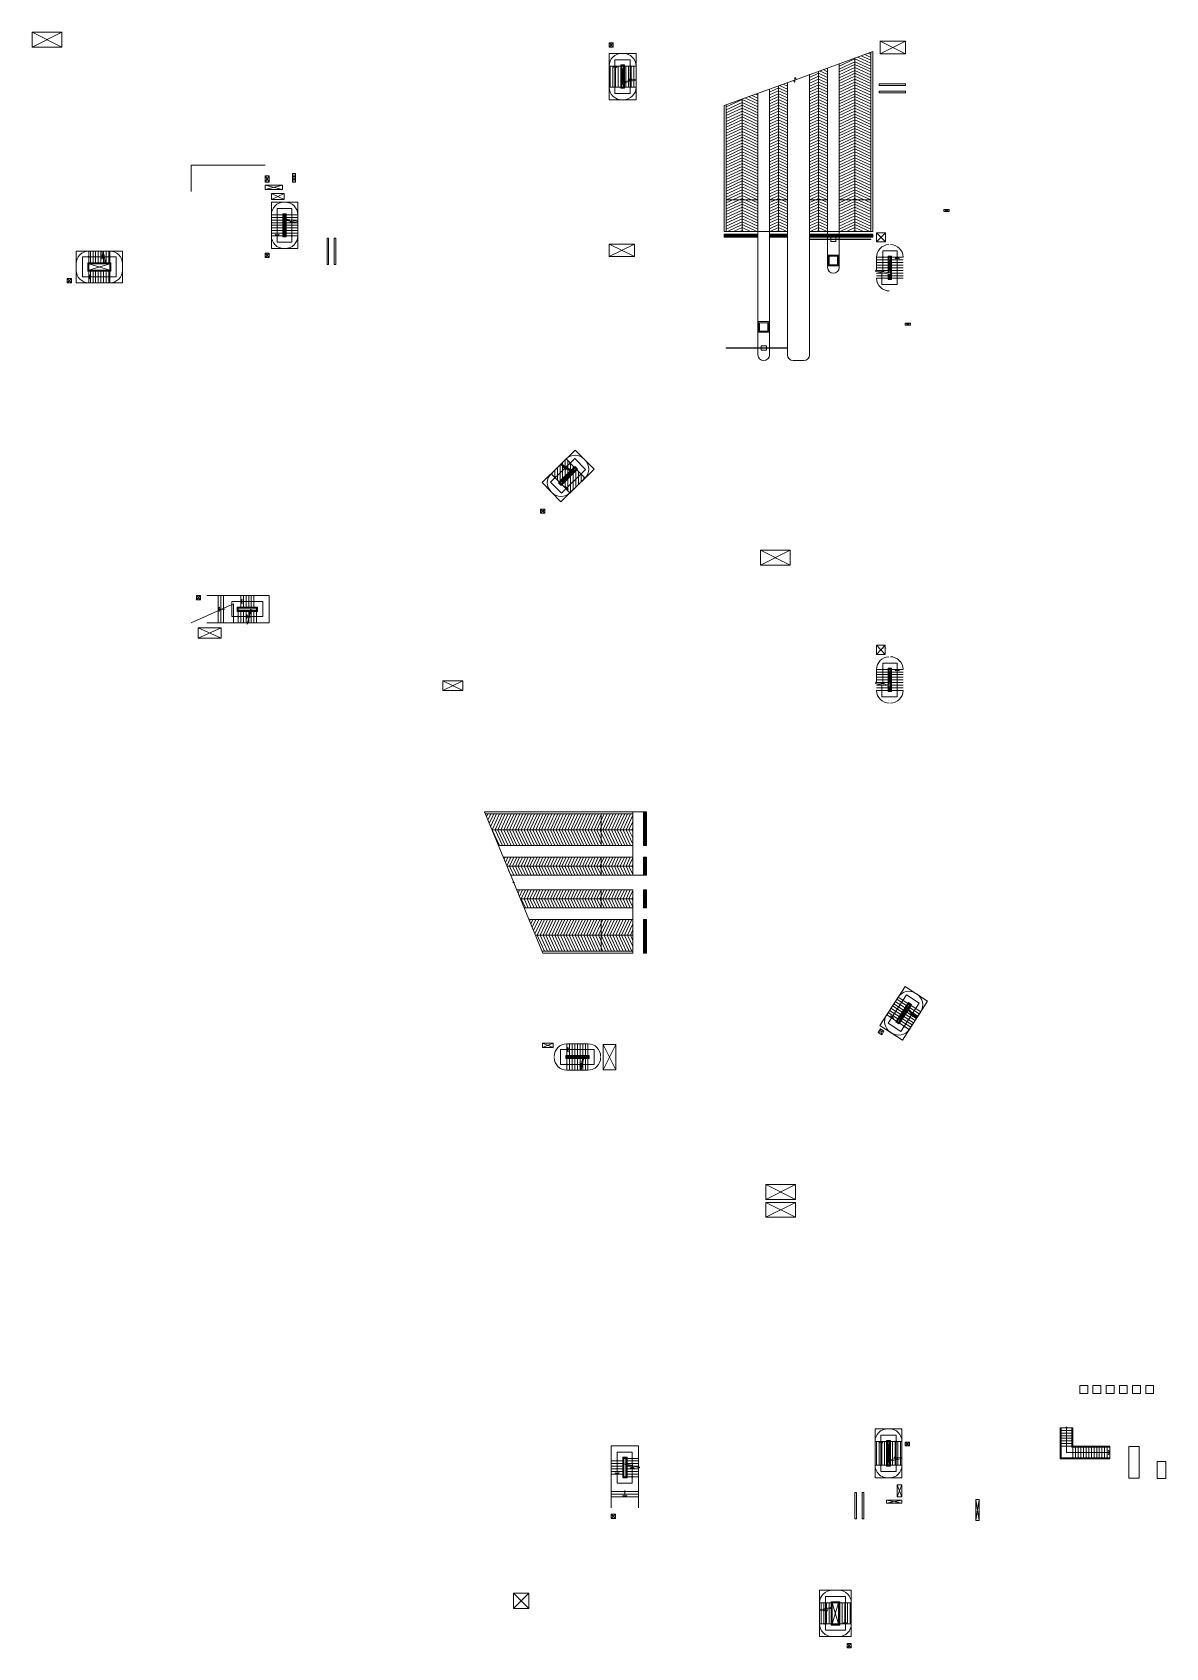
# Model space of a CAD drawing. Header units: millimetres. Extents: x 379264 to 1158416, y -283062 to 356890.
# Drawn here: x 690412 to 797800, y -283062 to -129915 of the extents above; entities that cross this region are included whole.
import ezdxf
from ezdxf.enums import TextEntityAlignment as Align

# ---------------------------------------------------------------- set-up
doc = ezdxf.new("R2010")
doc.units = ezdxf.units.MM
doc.layers.add('HATCH', color=57, linetype='Continuous', lineweight=9)
doc.layers.add('tam cap ram', color=8, linetype='Continuous', lineweight=5)
doc.styles.add('MB Ham 1$0$VNI-HelveC', font='VHELVCN_0.TTF')
pattern_1 = [(90, (705462.397, -142412.387), (-50, 3e-15), [])]
pattern_2 = [(90, (707662.4, -139512.39), (-250, 2e-14), [])]
pattern_3 = [(90, (707662.4, -139962.39), (-250, 2e-14), [])]

# ---------------------------------------------------------------- blocks, each defined once
blk = doc.blocks.new('MB Ham 1$0$Arrow 60')
at = {"linetype": 'ByBlock', "lineweight": -2}
h = blk.add_hatch(color=0, dxfattribs=at)
h.paths.add_polyline_path([(1.9, 0.9), (1.7, 1.4), (0, 0.6), (-1.7, 1.4), (-1.9, 0.9), (0, 0)], flags=17)
h.paths.add_polyline_path([(1.7, 1.4), (1.9, 0.9), (0, 0), (-1.9, 0.9), (-1.7, 1.4), (0, 0.6)])
blk.add_hatch(color=0, dxfattribs=at).paths.add_polyline_path([(1.7, 1.4), (1.9, 0.9), (0, 0), (-1.9, 0.9), (-1.7, 1.4), (0, 0.6)])
at = {"color": 0, "linetype": 'ByBlock', "lineweight": -2}
blk.add_lwpolyline([(1.7, 1.4), (1.9, 0.9), (0, 0), (-1.9, 0.9), (-1.7, 1.4), (0, 0.6)], close=True, dxfattribs=at)
blk = doc.blocks.new('MB Ham 1$0$Dot')
at = {"linetype": 'ByBlock', "lineweight": -2}
h = blk.add_hatch(color=0, dxfattribs=at)
edge = h.paths.add_edge_path()
edge.add_arc((0, 0), 0.5, 0, 360)
at = {"color": 0, "linetype": 'ByBlock', "lineweight": -2}
blk.add_line((0, -1), (0, 1), dxfattribs=at)
blk.add_circle((0, 0), 0.5, dxfattribs=at)

msp = doc.modelspace()

# ---------------------------------------------------------------- hatches: boundary and pattern name
at = {"layer": 'tam cap ram'}
h = msp.add_hatch(dxfattribs=at)
h.set_pattern_fill('_USER', color=256, scale=250, angle=90, pattern_type=0)
h.set_pattern_definition(pattern_3)
h.paths.add_polyline_path([(747612.4, -135112.39), (747612.4, -133112.39), (746512.4, -133112.39), (746512.4, -135112.39)])
h.paths.add_polyline_path([(746462.4, -135112.39), (746462.4, -133112.39), (746412.4, -133112.39), (746412.4, -135112.39)])
h.paths.add_polyline_path([(746262.4, -135112.39), (746262.4, -133112.39), (746212.4, -133112.39), (746212.4, -135112.39)])
h.paths.add_polyline_path([(746162.4, -135112.39), (746162.4, -133112.39), (745062.4, -133112.39), (745062.4, -135112.39)])
h = msp.add_hatch(dxfattribs=at)
h.set_pattern_fill('_USER', color=256, scale=250, angle=155, pattern_type=0)
h.set_pattern_definition([(25, (727564.9, -118070.57), (105.6546, -226.577), [])])
h.paths.add_polyline_path([(766861.94, -132905.56), (768362.4, -132362.49), (768362.4, -148795.72), (766861.94, -148795.72)])
h = msp.add_hatch(dxfattribs=at)
h.set_pattern_fill('_USER', color=256, scale=250, angle=155, pattern_type=0)
h.set_pattern_definition([(155, (809159.9, -118070.57), (-105.6546, -226.577), [])])
h.paths.add_polyline_path([(768362.4, -132362.49), (769862.4, -131819.57), (769862.4, -148795.72), (768362.4, -148795.72)])
h = msp.add_hatch(dxfattribs=at)
h.set_pattern_fill('_USER', color=256, scale=250, angle=155, pattern_type=0)
h.set_pattern_definition([(155, (801909.9, -118070.57), (-105.6546, -226.577), [])])
h.paths.add_polyline_path([(761962.4, -148795.72), (761962.4, -134678.34), (761112.4, -134986.55), (761112.4, -148795.72)])
h = msp.add_hatch(dxfattribs=at)
h.set_pattern_fill('_USER', color=256, scale=250, angle=155, pattern_type=0)
h.set_pattern_definition([(25, (724114.68, -118070.57), (105.6546, -226.577), [])])
h.paths.add_polyline_path([(764062.4, -133918.83), (764062.17, -148795.72), (764912.17, -148795.72), (764912.17, -133611.26)])
h = msp.add_hatch(dxfattribs=at)
h.set_pattern_fill('_USER', color=256, scale=250, angle=155, pattern_type=0)
h.set_pattern_definition([(155, (805709.66, -118070.57), (-105.6546, -226.577), [])])
h.paths.add_polyline_path([(765762.17, -148795.72), (765761.94, -133302.97), (764912.17, -133611.26), (764912.17, -148795.72)])
h = msp.add_hatch(dxfattribs=at)
h.set_pattern_fill('_USER', color=256, scale=250, angle=155, pattern_type=0)
h.set_pattern_definition([(25, (716864.9, -118070.57), (105.6546, -226.577), [])])
h.paths.add_polyline_path([(757662.4, -136235.25), (756162.4, -136777.6), (756162.4, -148795.72), (757662.4, -148795.72)])
h = msp.add_hatch(dxfattribs=at)
h.set_pattern_fill('_USER', color=256, scale=250, angle=155, pattern_type=0)
h.set_pattern_definition([(155, (798459.9, -118070.57), (-105.6546, -226.577), [])])
h.paths.add_polyline_path([(759162.4, -135692.34), (757662.4, -136235.25), (757662.4, -148795.72), (759162.4, -148795.72)])
h = msp.add_hatch(dxfattribs=at)
h.set_pattern_fill('_USER', color=256, scale=250, angle=155, pattern_type=0)
h.set_pattern_definition([(25, (720314.9, -118070.57), (105.6546, -226.577), [])])
h.paths.add_polyline_path([(760262.4, -135294.2), (760262.4, -148795.72), (761112.4, -148795.72), (761112.4, -134986.55)])
h = msp.add_hatch(dxfattribs=at)
h.set_pattern_fill('_USER', color=256, scale=250, pattern_type=0)
h.set_pattern_definition([(360, (715562.4, -148212.39), (7e-14, 250), [])])
h.paths.add_polyline_path([(715562.4, -147212.39), (715562.4, -149212.39), (714462.4, -149212.39), (714462.4, -147212.39)])
h.paths.add_polyline_path([(714412.4, -147212.39), (714412.4, -149212.39), (714362.4, -149212.39), (714362.4, -147212.39)])
h.paths.add_polyline_path([(714262.4, -147212.39), (714262.4, -149212.39), (714212.4, -149212.39), (714212.4, -147212.39)])
h.paths.add_polyline_path([(714162.4, -147212.39), (714162.4, -149212.39), (713062.4, -149212.39), (713062.4, -147212.39)])
h = msp.add_hatch(dxfattribs=at)
h.set_pattern_fill('LINE10', color=256, scale=50, angle=90, style=0, pattern_type=2)
h.set_pattern_definition([(90, (755962.397, -149245.72), (-50, 3e-15), [])])
h.paths.add_polyline_path([(756012.4, -149295.72), (759112.4, -149295.72), (759112.4, -149095.72), (756012.4, -149095.72)])
h = msp.add_hatch(dxfattribs=at)
h.set_pattern_fill('LINE10', color=256, scale=50, angle=90, style=0, pattern_type=2)
h.set_pattern_definition([(90, (760262.397, -149245.72), (-50, 3e-15), [])])
h.paths.add_polyline_path([(760312.4, -149295.72), (761912.4, -149295.72), (761912.4, -149095.72), (760312.4, -149095.72)])
h = msp.add_hatch(dxfattribs=at)
h.set_pattern_fill('LINE10', color=256, scale=50, angle=90, style=0, pattern_type=2)
h.set_pattern_definition(pattern_1)
h.paths.add_polyline_path([(770012.4, -149295.72), (764112.4, -149295.72), (764112.4, -149095.72), (770012.4, -149095.72)])
h = msp.add_hatch(dxfattribs=at)
h.set_pattern_fill('_USER', color=256, scale=250, angle=90, pattern_type=0)
h.set_pattern_definition(pattern_2)
h.paths.add_polyline_path([(697762.4, -150662.39), (695762.4, -150662.39), (695762.4, -151762.39), (697762.4, -151762.39)])
h.paths.add_polyline_path([(697762.4, -151812.39), (695762.4, -151812.39), (695762.4, -151862.39), (697762.4, -151862.39)])
h.paths.add_polyline_path([(697762.4, -152462.39), (695762.4, -152462.39), (695762.4, -152512.39), (697762.4, -152512.39)])
h.paths.add_polyline_path([(697762.4, -152562.39), (695762.4, -152562.39), (695762.4, -153662.39), (697762.4, -153662.39)])
h = msp.add_hatch(dxfattribs=at)
h.set_pattern_fill('_USER', color=256, scale=250, angle=90, pattern_type=0)
h.set_pattern_definition(pattern_3)
h.paths.add_polyline_path([(740994.58, -170361.13), (739568.22, -171763.08), (740339.29, -172547.59), (741765.66, -171145.63)])
h.paths.add_polyline_path([(741800.71, -171181.29), (740374.34, -172583.24), (740409.39, -172618.9), (741835.76, -171216.95)])
h.paths.add_polyline_path([(741940.9, -171323.93), (740514.54, -172725.88), (740549.58, -172761.54), (741975.95, -171359.59)])
h.paths.add_polyline_path([(742011, -171395.24), (740584.63, -172797.2), (741355.71, -173581.7), (742782.08, -172179.75)])
h = msp.add_hatch(dxfattribs=at)
h.set_pattern_fill('_USER', color=256, scale=250, angle=65, pattern_type=0)
h.set_pattern_definition([(65, (799761.43, -118270.57), (-226.57695, 105.65457), [])])
h.paths.add_polyline_path([(747307.83, -204012.39), (733325.39, -204012.39), (733947.26, -205512.39), (747307.83, -205512.39)])
h = msp.add_hatch(dxfattribs=at)
h.set_pattern_fill('LINE10', color=256, scale=50, angle=90, style=0, pattern_type=2)
h.set_pattern_definition(pattern_1)
h.paths.add_polyline_path([(748562.4, -203862.39), (748562.4, -206962.39), (748362.4, -206962.39), (748362.4, -203862.39)])
h = msp.add_hatch(dxfattribs=at)
h.set_pattern_fill('_USER', color=256, scale=250, angle=65, pattern_type=0)
h.set_pattern_definition([(295, (799761.43, -292754.2), (-226.57695, -105.65457), [])])
h.paths.add_polyline_path([(734569.14, -207012.39), (747307.83, -207012.39), (747307.83, -205512.39), (733947.26, -205512.39)])
h = msp.add_hatch(dxfattribs=at)
h.set_pattern_fill('_USER', color=256, scale=250, angle=65, pattern_type=0)
h.set_pattern_definition([(65, (799761.43, -121720.57), (-226.57695, 105.65457), [])])
h.paths.add_polyline_path([(747307.83, -208112.39), (735025.18, -208112.39), (735377.57, -208962.39), (747307.83, -208962.39)])
h = msp.add_hatch(dxfattribs=at)
h.set_pattern_fill('LINE10', color=256, scale=50, angle=90, style=0, pattern_type=2)
h.set_pattern_definition(pattern_1)
h.paths.add_polyline_path([(748562.4, -208162.39), (748562.4, -209762.39), (748362.4, -209762.39), (748362.4, -208162.39)])
h = msp.add_hatch(dxfattribs=at)
h.set_pattern_fill('_USER', color=256, scale=250, angle=65, pattern_type=0)
h.set_pattern_definition([(295, (799761.43, -296204.2), (-226.57695, -105.65457), [])])
h.paths.add_polyline_path([(735729.97, -209812.39), (747307.83, -209812.39), (747307.83, -208962.39), (735377.57, -208962.39)])
h = msp.add_hatch(dxfattribs=at)
h.set_pattern_fill('_USER', color=256, scale=250, angle=65, pattern_type=0)
h.set_pattern_definition([(65, (799761.43, -124820.57), (-226.57695, 105.65457), [])])
h.paths.add_polyline_path([(736310.38, -211212.39), (736662.78, -212062.39), (747307.83, -212062.39), (747307.83, -211212.39)])
h = msp.add_hatch(dxfattribs=at)
h.set_pattern_fill('LINE10', color=256, scale=50, angle=90, style=0, pattern_type=2)
h.set_pattern_definition(pattern_1)
h.paths.add_polyline_path([(748562.4, -211262.39), (748562.4, -212862.39), (748362.4, -212862.39), (748362.4, -211262.39)])
h = msp.add_hatch(dxfattribs=at)
h.set_pattern_fill('_USER', color=256, scale=250, angle=65, pattern_type=0)
h.set_pattern_definition([(295, (799761.43, -299304.2), (-226.57695, -105.65457), [])])
h.paths.add_polyline_path([(736662.78, -212062.39), (737015.17, -212912.39), (747307.83, -212912.39), (747307.83, -212062.39)])
h = msp.add_hatch(dxfattribs=at)
h.set_pattern_fill('_USER', color=256, scale=250, angle=65, pattern_type=0)
h.set_pattern_definition([(65, (799761.43, -120870.57), (-226.57695, 105.65457), [])])
h.paths.add_polyline_path([(737471.21, -214012.39), (738093.09, -215512.39), (747307.83, -215512.39), (747307.83, -214012.39)])
h = msp.add_hatch(dxfattribs=at)
h.set_pattern_fill('LINE10', color=256, scale=50, angle=90, style=0, pattern_type=2)
h.set_pattern_definition(pattern_1)
h.paths.add_polyline_path([(748562.4, -214062.39), (748562.4, -217162.39), (748362.4, -217162.39), (748362.4, -214062.39)])
h = msp.add_hatch(dxfattribs=at)
h.set_pattern_fill('_USER', color=256, scale=250, angle=65, pattern_type=0)
h.set_pattern_definition([(295, (799761.43, -310154.2), (-226.57695, -105.65457), [])])
h.paths.add_polyline_path([(738093.09, -215512.39), (738714.96, -217012.39), (747307.83, -217012.39), (747307.83, -215512.39)])
h = msp.add_hatch(dxfattribs=at)
h.set_pattern_fill('_USER', color=256, scale=250, angle=-32.9749564, pattern_type=0)
h.set_pattern_definition([(327.025, (774048.52, -223607.02), (136.068, 209.727), [])])
h.paths.add_polyline_path([(774592.8, -222768.12), (773504.25, -224445.93), (772581.45, -223847.23), (773670, -222169.42)])
h.paths.add_polyline_path([(773628.05, -222142.2), (772539.51, -223820.02), (772497.56, -223792.81), (773586.1, -222114.99)])
h.paths.add_polyline_path([(773460.27, -222033.35), (772371.72, -223711.16), (772329.78, -223683.95), (773418.32, -222006.13)])
h.paths.add_polyline_path([(773376.38, -221978.92), (772287.83, -223656.74), (771365.03, -223058.04), (772453.58, -221380.22)])
h = msp.add_hatch(dxfattribs=at)
h.set_pattern_fill('_USER', color=256, scale=250, angle=90, pattern_type=0)
h.set_pattern_definition(pattern_3)
h.paths.add_polyline_path([(772812.64, -265762.39), (772812.64, -263512.39), (771712.64, -263512.39), (771712.64, -265762.39)])
h.paths.add_polyline_path([(771662.64, -265762.39), (771662.64, -263512.39), (771612.64, -263512.39), (771612.64, -265762.39)])
h.paths.add_polyline_path([(771462.64, -265762.39), (771462.64, -263512.39), (771412.64, -263512.39), (771412.64, -265762.39)])
h.paths.add_polyline_path([(771362.64, -265762.39), (771362.64, -263512.39), (770262.64, -263512.39), (770262.64, -265762.39)])
h = msp.add_hatch(dxfattribs=at)
h.set_pattern_fill('_USER', color=256, scale=250, angle=90, pattern_type=0)
h.set_pattern_definition(pattern_2)
h.paths.add_polyline_path([(765012.4, -278812.39), (765012.4, -280812.39), (766112.4, -280812.39), (766112.4, -278812.39)])
h.paths.add_polyline_path([(766162.4, -278812.39), (766162.4, -280812.39), (766212.4, -280812.39), (766212.4, -278812.39)])
h.paths.add_polyline_path([(766812.4, -278812.39), (766812.4, -280812.39), (766862.4, -280812.39), (766862.4, -278812.39)])
h.paths.add_polyline_path([(766912.4, -278812.39), (766912.4, -280812.39), (768012.4, -280812.39), (768012.4, -278812.39)])

# ---------------------------------------------------------------- linework, layer by layer
at = {"layer": 'HATCH'}
for p in [(705462.4, -185912.39), (709462.4, -185912.39)]:
    msp.add_line(p, (709462.4, -184098.57), dxfattribs=at)
at = {"layer": 'tam cap ram'}
for p, q in [((690412.4, -131314.75), (693212.4, -129914.75)), ((693212.4, -131314.75), (690412.4, -129914.75)), ((745062.4, -131312.39), (745462.4, -130912.39)), ((745462.4, -131312.39), (745062.4, -130912.39)), ((773162.39, -131962.39), (770762.39, -130762.39)), ((773162.39, -130762.39), (770762.39, -131962.39)), ((745062.4, -136312.39), (745062.4, -131912.39)), ((747612.4, -131912.39), (745062.4, -131912.39)), ((745062.4, -133112.39), (746162.4, -133112.39)), ((745612.4, -135712.39), (745612.4, -132512.39)), ((745612.4, -132512.39), (747062.4, -132512.39)), ((746162.4, -135212.39), (746162.4, -133012.39)), ((746162.4, -133012.39), (746512.4, -133012.39)), ((746212.4, -135162.39), (746212.4, -133062.39)), ((746212.4, -133062.39), (746462.4, -133062.39)), ((746212.4, -133112.39), (746462.4, -133112.39)), ((746262.4, -131912.39), (746412.4, -131912.39)), ((746262.4, -135112.39), (746262.4, -133112.39)), ((746412.4, -135112.39), (746412.4, -133112.39)), ((746462.4, -135162.39), (746462.4, -133062.39)), ((746512.4, -135212.39), (746512.4, -133012.39)), ((746512.4, -133112.39), (747612.4, -133112.39)), ((747062.4, -135712.39), (747062.4, -132512.39)), ((747612.4, -136312.39), (747612.4, -131912.39)), ((762804.99, -134373.94), (770062.99, -131746.97)), ((766861.94, -152212.39), (766861.94, -132905.56)), ((766861.94, -148795.72), (766861.94, -132905.56)), ((768362.4, -148795.72), (768362.4, -132362.49)), ((769862.4, -148795.72), (769862.4, -131819.02)), ((770062.4, -148795.72), (770062.4, -131747.19)), ((746412.4, -134612.39), (747612.4, -134362.39)), ((746412.4, -134714.53), (747612.4, -134464.53)), ((755962.4, -136850.54), (762522.9, -134476.04)), ((761962.4, -148795.72), (761962.4, -134678.34)), ((762522.9, -134476.04), (762663.55, -134644.27)), ((762663.55, -134644.27), (762664.34, -134205.7)), ((762664.34, -134205.7), (762804.99, -134373.94)), ((764062.4, -133918.83), (764062.4, -160492.46)), ((764062.4, -148795.72), (764062.4, -133918.83)), ((764912.17, -148795.72), (764912.17, -133611.26)), ((765761.94, -152212.39), (765761.94, -133302.97)), ((765761.94, -148795.72), (765761.94, -133303.69)), ((745062.4, -135112.39), (746162.4, -135112.39)), ((745612.4, -135712.39), (747062.4, -135712.39)), ((746162.4, -135212.39), (746512.4, -135212.39)), ((746212.4, -135112.39), (746462.4, -135112.39)), ((746262.4, -135112.39), (746212.4, -135112.39)), ((746212.4, -135162.39), (746462.4, -135162.39)), ((746462.4, -135112.39), (746412.4, -135112.39)), ((746512.4, -135112.39), (747612.4, -135112.39)), ((757662.4, -148795.72), (757662.4, -136235.25)), ((759162.4, -160492.46), (759162.4, -135692.34)), ((759162.4, -148795.72), (759162.4, -135692.34)), ((760262.4, -160492.46), (760262.4, -135294.2)), ((760262.4, -148795.72), (760262.4, -135294.2)), ((761112.4, -148795.72), (761112.4, -134986.55)), ((745062.4, -136312.39), (747612.4, -136312.39)), ((755962.4, -148795.72), (755962.4, -136849.99)), ((756162.4, -148795.72), (756162.4, -136777.6)), ((705462.4, -142512.39), (705462.4, -145012.39)), ((705462.4, -142512.39), (712462.4, -142512.39)), ((712462.4, -144108.91), (712862.4, -143508.91)), ((712862.4, -144108.91), (712462.4, -143508.91)), ((715062.4, -144108.91), (715362.4, -143308.91)), ((715362.4, -144108.91), (715062.4, -143308.91)), ((712462.4, -144808.91), (714112.4, -144408.91)), ((714112.4, -144808.91), (712462.4, -144408.91)), ((713062.4, -145762.39), (714262.4, -145212.39)), ((714262.4, -145762.39), (713062.4, -145212.39)), ((713062.4, -146012.39), (713062.4, -150412.39)), ((713062.4, -146012.39), (715562.4, -146012.39)), ((713612.4, -146612.39), (713612.4, -149812.39)), ((713612.4, -146612.39), (715012.4, -146612.39)), ((715012.4, -146612.39), (715012.4, -149812.39)), ((715562.4, -146012.39), (715562.4, -150412.39)), ((761962.4, -145662.39), (761962.4, -160492.46)), ((776788.46, -146712.39), (777288.46, -146912.39)), ((777288.46, -146712.39), (776788.46, -146912.39)), ((713062.4, -147212.39), (714162.4, -147212.39)), ((714162.4, -147112.39), (714462.4, -147112.39)), ((714162.4, -147112.39), (714162.4, -149312.39)), ((714212.4, -147162.39), (714412.4, -147162.39)), ((714212.4, -147162.39), (714212.4, -149262.39)), ((714212.4, -147212.39), (714412.4, -147212.39)), ((714262.4, -147212.39), (714212.4, -147212.39)), ((714262.4, -147212.39), (714262.4, -149212.39)), ((714362.4, -147212.39), (714362.4, -149212.39)), ((714412.4, -147212.39), (714362.4, -147212.39)), ((714362.4, -147610.24), (715562.4, -147860.24)), ((714362.4, -147712.39), (715562.4, -147962.39)), ((714412.4, -147162.39), (714412.4, -149262.39)), ((714462.4, -147112.39), (714462.4, -149312.39)), ((714462.4, -147212.39), (715562.4, -147212.39)), ((713062.4, -149212.39), (714162.4, -149212.39)), ((713612.4, -149812.39), (715012.4, -149812.39)), ((714162.4, -149312.39), (714462.4, -149312.39)), ((714212.4, -149212.39), (714412.4, -149212.39)), ((714212.4, -149262.39), (714412.4, -149262.39)), ((714462.4, -149212.39), (715562.4, -149212.39)), ((745063.61, -151162.97), (747463.61, -150012.97)), ((747463.61, -151162.97), (745063.61, -150012.97)), ((761962.4, -148795.72), (755962.4, -148795.72)), ((761962.4, -148795.72), (755962.4, -148795.72)), ((761087.4, -149045.72), (761037.4, -149045.72)), ((764062.4, -148795.72), (770062.4, -148795.72)), ((764062.4, -148795.72), (770062.4, -148795.72)), ((764062.4, -149565.72), (769861.94, -149565.72)), ((770412.4, -148937.39), (771262.4, -149787.39)), ((771262.4, -148937.39), (770412.4, -149787.39)), ((698962.4, -150662.39), (694562.4, -150662.39)), ((694562.4, -150662.39), (694562.4, -153662.39)), ((695162.4, -153112.39), (695162.4, -151212.39)), ((698362.4, -151212.39), (695162.4, -151212.39)), ((695762.4, -151762.39), (695762.4, -150662.39)), ((697262.4, -151862.39), (697012.4, -150662.39)), ((697364.54, -151862.39), (697114.54, -150662.39)), ((697762.4, -151762.39), (697762.4, -150662.39)), ((698362.4, -153112.39), (698362.4, -151212.39)), ((698962.4, -153662.39), (698962.4, -150662.39)), ((712462.4, -151262.39), (712862.4, -150862.39)), ((712862.4, -151262.39), (712462.4, -150862.39)), ((715562.4, -150412.39), (713062.4, -150412.39)), ((714262.4, -150412.39), (714362.4, -150412.39)), ((771512.4, -151487.39), (770412.4, -151487.39)), ((772362.4, -150637.39), (770987.4, -150637.39)), ((770987.4, -152601.97), (770987.4, -150637.39)), ((771812.4, -151137.39), (771512.4, -151137.39)), ((771512.4, -152716.55), (771512.4, -151137.39)), ((771762.4, -151237.39), (771512.4, -151237.39)), ((771762.4, -151187.39), (771562.4, -151187.39)), ((771562.4, -152726.97), (771562.4, -151187.39)), ((771612.4, -151487.39), (771562.4, -151487.39)), ((771612.4, -152737.39), (771612.4, -151237.39)), ((771712.4, -153237.39), (771712.4, -151237.39)), ((771762.4, -151487.39), (771712.4, -151487.39)), ((771762.4, -153287.39), (771762.4, -151187.39)), ((771812.4, -153337.39), (771812.4, -151137.39)), ((772912.4, -151237.39), (771812.4, -151237.39)), ((772912.4, -151487.39), (771812.4, -151487.39)), ((772362.4, -153837.39), (772362.4, -150637.39)), ((694562.4, -152462.39), (694562.4, -151862.39)), ((698362.4, -153112.39), (695162.4, -153112.39)), ((695662.4, -152562.39), (695662.4, -151762.39)), ((697862.4, -151762.39), (695662.4, -151762.39)), ((697862.4, -152562.39), (695662.4, -152562.39)), ((695712.4, -152512.39), (695712.4, -151812.39)), ((697812.4, -151812.39), (695712.4, -151812.39)), ((697812.4, -152512.39), (695712.4, -152512.39)), ((695762.4, -152512.39), (695762.4, -151812.39)), ((697762.4, -151862.39), (695762.4, -151862.39)), ((697762.4, -152462.39), (695762.4, -152462.39)), ((695762.4, -153662.39), (695762.4, -152562.39)), ((697762.4, -152512.39), (697762.4, -151812.39)), ((697762.4, -151812.39), (697762.4, -151862.39)), ((697762.4, -152462.39), (697762.4, -152512.39)), ((697762.4, -153662.39), (697762.4, -152562.39)), ((697812.4, -152512.39), (697812.4, -151812.39)), ((697862.4, -152562.39), (697862.4, -151762.39)), ((771712.4, -152758.22), (770262.4, -152456.14)), ((771712.4, -152870.78), (770262.4, -152568.7)), ((771512.4, -151737.39), (770412.4, -151737.39)), ((771512.4, -151987.39), (770412.4, -151987.39)), ((771512.4, -152237.39), (770412.4, -152237.39)), ((771512.4, -152487.39), (770412.4, -152487.39)), ((771072.09, -152737.39), (770412.4, -152737.39)), ((771512.4, -152987.39), (770412.4, -152987.39)), ((770912.4, -153837.39), (770912.4, -152704.12)), ((771512.4, -153337.39), (771512.4, -152829.12)), ((771612.4, -151737.39), (771562.4, -151737.39)), ((771612.4, -151987.39), (771562.4, -151987.39)), ((771612.4, -152237.39), (771562.4, -152237.39)), ((771612.4, -152487.39), (771562.4, -152487.39)), ((771562.4, -153287.39), (771562.4, -152839.53)), ((771612.4, -152987.39), (771562.4, -152987.39)), ((771612.4, -153237.39), (771612.4, -152849.95)), ((771762.4, -151737.39), (771712.4, -151737.39)), ((771762.4, -151987.39), (771712.4, -151987.39)), ((771762.4, -152237.39), (771712.4, -152237.39)), ((771762.4, -152487.39), (771712.4, -152487.39)), ((771762.4, -152737.39), (771712.4, -152737.39)), ((771762.4, -152987.39), (771712.4, -152987.39)), ((772912.4, -151737.39), (771812.4, -151737.39)), ((772912.4, -151987.39), (771812.4, -151987.39)), ((772912.4, -152237.39), (771812.4, -152237.39)), ((772912.4, -152487.39), (771812.4, -152487.39)), ((772912.4, -152737.39), (771812.4, -152737.39)), ((772912.4, -152987.39), (771812.4, -152987.39)), ((693712.39, -153662.39), (694112.39, -153262.39)), ((694112.39, -153662.39), (693712.39, -153262.39)), ((698962.4, -153662.39), (694562.4, -153662.39)), ((771512.4, -153237.39), (770412.4, -153237.39)), ((772362.4, -153837.39), (770912.4, -153837.39)), ((771812.4, -153337.39), (771512.4, -153337.39)), ((771762.4, -153237.39), (771562.4, -153237.39)), ((771562.4, -153237.39), (771612.4, -153237.39)), ((771762.4, -153287.39), (771562.4, -153287.39)), ((771712.4, -153237.39), (771762.4, -153237.39)), ((772912.4, -153237.39), (771812.4, -153237.39)), ((773116.66, -157487.39), (773616.66, -157687.39)), ((773616.66, -157487.39), (773116.66, -157687.39)), ((761961.94, -159822.46), (756162.4, -159822.46)), ((762512.4, -161042.46), (763512.4, -161042.46)), ((741850.4, -169519.96), (738712.4, -172604.26)), ((743637.9, -171338.57), (741850.4, -169519.96)), ((741808.03, -170332.79), (739525.84, -172575.92)), ((741836.98, -171075.53), (740267.97, -172617.68)), ((741836.37, -171146.24), (740338.68, -172618.29)), ((741835.76, -171216.95), (740409.39, -172618.9)), ((741479.16, -171567.44), (740459.69, -170886.86)), ((743637.9, -171338.57), (740499.89, -174422.87)), ((742082.32, -171325.15), (740513.31, -172867.3)), ((742011.61, -171324.54), (740513.92, -172796.59)), ((741940.9, -171323.93), (740514.54, -172725.88)), ((741552.01, -171495.83), (740532.54, -170815.26)), ((742824.45, -171366.91), (740542.26, -173610.04)), ((741765.66, -171145.63), (740994.58, -170361.13)), ((741975.95, -171359.59), (741800.71, -171181.29)), ((741800.71, -171181.29), (741835.76, -171216.95)), ((742824.45, -171366.91), (741808.03, -170332.79)), ((742011.61, -171324.54), (741836.37, -171146.24)), ((742082.32, -171325.15), (741836.98, -171075.53)), ((741940.9, -171323.93), (741975.95, -171359.59)), ((742782.08, -172179.75), (742011, -171395.24)), ((738712.4, -172604.26), (740499.89, -174422.87)), ((740542.26, -173610.04), (739525.84, -172575.92)), ((740339.29, -172547.59), (739568.22, -171763.08)), ((740513.31, -172867.3), (740267.97, -172617.68)), ((740513.92, -172796.59), (740338.68, -172618.29)), ((740549.58, -172761.54), (740374.34, -172583.24)), ((741355.71, -173581.7), (740584.63, -172797.2)), ((739658.72, -173567.05), (739553.57, -173460.08)), ((738562.39, -175112.39), (738962.39, -175512.39)), ((738962.39, -175112.39), (738562.39, -175512.39)), ((759413.94, -180417.43), (762213.94, -179017.43)), ((762213.94, -180417.43), (759413.94, -179017.43)), ((705962.39, -183312.39), (706362.39, -183712.39)), ((706362.39, -183312.39), (705962.39, -183712.39)), ((710412.4, -183312.39), (710412.4, -184412.39)), ((710662.4, -183312.39), (710662.4, -184412.39)), ((710912.4, -183312.39), (710912.4, -184412.39)), ((711162.4, -183312.39), (711162.4, -184412.39)), ((711662.4, -184712.39), (711127.02, -184712.39)), ((706112.4, -187362.39), (708312.4, -186362.39)), ((708312.4, -187362.39), (706112.4, -186362.39)), ((770412.4, -188012.39), (771212.4, -188912.39)), ((771212.4, -188012.39), (770412.4, -188912.39)), ((772362.4, -189712.39), (770987.4, -189712.39)), ((770987.4, -191676.97), (770987.4, -189712.39)), ((772362.4, -192912.39), (772362.4, -189712.39)), ((729312.4, -192312.39), (731212.4, -191412.39)), ((731212.4, -192312.39), (729312.4, -191412.39)), ((771512.4, -190562.39), (770412.4, -190562.39)), ((771512.4, -190812.39), (770412.4, -190812.39)), ((771512.4, -191062.39), (770412.4, -191062.39)), ((771512.4, -191312.39), (770412.4, -191312.39)), ((771812.4, -190212.39), (771512.4, -190212.39)), ((771512.4, -191791.55), (771512.4, -190212.39)), ((771762.4, -190312.39), (771512.4, -190312.39)), ((771762.4, -190262.39), (771562.4, -190262.39)), ((771562.4, -191801.97), (771562.4, -190262.39)), ((771612.4, -190562.39), (771562.4, -190562.39)), ((771612.4, -190812.39), (771562.4, -190812.39)), ((771612.4, -191062.39), (771562.4, -191062.39)), ((771612.4, -191312.39), (771562.4, -191312.39)), ((771612.4, -191812.39), (771612.4, -190312.39)), ((771712.4, -192312.39), (771712.4, -190312.39)), ((771762.4, -190562.39), (771712.4, -190562.39)), ((771762.4, -190812.39), (771712.4, -190812.39)), ((771762.4, -191062.39), (771712.4, -191062.39)), ((771762.4, -191312.39), (771712.4, -191312.39)), ((771762.4, -192362.39), (771762.4, -190262.39)), ((771812.4, -192412.39), (771812.4, -190212.39)), ((772912.4, -190312.39), (771812.4, -190312.39)), ((772912.4, -190562.39), (771812.4, -190562.39)), ((772912.4, -190812.39), (771812.4, -190812.39)), ((772912.4, -191062.39), (771812.4, -191062.39)), ((772912.4, -191312.39), (771812.4, -191312.39)), ((771712.4, -191833.22), (770262.4, -191531.14)), ((771712.4, -191945.78), (770262.4, -191643.7)), ((771512.4, -191562.39), (770412.4, -191562.39)), ((771072.09, -191812.39), (770412.4, -191812.39)), ((771512.4, -192062.39), (770412.4, -192062.39)), ((771512.4, -192312.39), (770412.4, -192312.39)), ((770912.4, -192912.39), (770912.4, -191779.12)), ((772362.4, -192912.39), (770912.4, -192912.39)), ((771512.4, -192412.39), (771512.4, -191904.12)), ((771812.4, -192412.39), (771512.4, -192412.39)), ((771612.4, -191562.39), (771562.4, -191562.39)), ((771562.4, -192362.39), (771562.4, -191914.53)), ((771612.4, -192062.39), (771562.4, -192062.39)), ((771762.4, -192312.39), (771562.4, -192312.39)), ((771562.4, -192312.39), (771612.4, -192312.39)), ((771762.4, -192362.39), (771562.4, -192362.39)), ((771612.4, -192312.39), (771612.4, -191924.95)), ((771762.4, -191562.39), (771712.4, -191562.39)), ((771762.4, -191812.39), (771712.4, -191812.39)), ((771762.4, -192062.39), (771712.4, -192062.39)), ((771712.4, -192312.39), (771762.4, -192312.39)), ((772912.4, -191562.39), (771812.4, -191562.39)), ((772912.4, -191812.39), (771812.4, -191812.39)), ((772912.4, -192062.39), (771812.4, -192062.39)), ((772912.4, -192312.39), (771812.4, -192312.39)), ((748312.4, -203812.39), (733242.48, -203812.39)), ((747307.83, -204012.39), (733325.39, -204012.39)), ((733325.39, -204012.39), (747307.83, -204012.39)), ((747307.83, -209812.39), (747307.83, -203812.39)), ((747307.83, -205512.39), (733947.26, -205512.39)), ((747307.83, -207012.39), (734569.14, -207012.39)), ((747307.83, -208112.39), (735025.18, -208112.39)), ((747307.83, -208962.39), (735377.57, -208962.39)), ((748312.4, -209812.39), (735729.97, -209812.39)), ((747307.83, -211212.39), (736310.38, -211212.39)), ((747307.83, -217212.39), (747307.83, -211212.39)), ((747307.83, -212062.39), (736662.78, -212062.39)), ((747307.83, -212912.39), (737015.17, -212912.39)), ((747315.73, -214012.39), (737471.21, -214012.39)), ((747307.83, -215512.39), (738093.09, -215512.39)), ((747307.83, -217012.39), (738714.96, -217012.39)), ((747307.83, -217212.39), (738797.87, -217212.39)), ((773106.71, -220373.53), (770711.91, -224064.73)), ((773106.71, -220373.53), (775245.92, -221761.42)), ((773241.54, -221176.23), (771499.87, -223860.73)), ((773430.8, -221895.03), (772233.41, -223740.63)), ((773445.54, -221964.19), (772302.56, -223725.9)), ((773460.27, -222033.35), (772371.72, -223711.16)), ((772453.58, -221380.22), (773376.38, -221978.92)), ((774457.96, -221965.42), (772716.29, -224649.93)), ((775245.92, -221761.42), (772851.12, -225452.62)), ((773241.54, -221176.23), (774457.96, -221965.42)), ((773418.32, -222006.13), (773628.05, -222142.2)), ((773460.27, -222033.35), (773418.32, -222006.13)), ((773430.8, -221895.03), (773724.42, -222085.52)), ((773445.54, -221964.19), (773655.26, -222100.26)), ((771365.03, -223058.04), (772287.83, -223656.74)), ((773586.1, -222114.99), (772497.56, -223792.81)), ((773655.26, -222100.26), (772512.29, -223861.96)), ((773724.42, -222085.52), (772527.02, -223931.12)), ((773313.97, -222534.44), (774184.59, -223397.3)), ((773369.56, -222448.75), (774240.19, -223311.6)), ((773628.05, -222142.2), (773586.1, -222114.99)), ((773670, -222169.42), (774592.8, -222768.12)), ((770556.7, -224738.86), (771109.98, -224621)), ((772851.12, -225452.62), (770711.91, -224064.73)), ((770774.41, -224403.29), (770892.27, -224956.56)), ((771499.87, -223860.73), (772716.29, -224649.93)), ((771718.6, -224717.85), (771844.43, -224799.5)), ((772233.41, -223740.63), (772527.02, -223931.12)), ((772302.56, -223725.9), (772512.29, -223861.96)), ((772329.78, -223683.95), (772539.51, -223820.02)), ((772581.45, -223847.23), (773504.25, -224445.93)), ((738760.69, -225762.39), (739760.69, -226162.39)), ((739760.69, -225762.39), (738760.69, -226162.39)), ((743662.4, -226362.39), (740462.4, -226362.39)), ((740462.4, -226362.39), (740462.4, -227762.39)), ((741062.4, -225812.39), (741062.4, -226912.39)), ((741312.4, -225812.39), (741312.4, -226912.39)), ((741562.4, -225812.39), (741562.4, -226912.39)), ((741812.4, -225812.39), (741812.4, -226912.39)), ((742062.4, -225812.39), (742062.4, -226912.39)), ((742312.4, -225812.39), (742312.4, -226912.39)), ((742562.4, -225812.39), (742562.4, -226912.39)), ((742812.4, -225812.39), (742812.4, -226912.39)), ((743062.4, -225812.39), (743062.4, -226912.39)), ((743662.4, -226362.39), (743662.4, -227762.39)), ((744512.4, -228262.39), (745712.4, -225862.39)), ((745712.4, -228262.39), (744512.4, -225862.39)), ((743662.4, -227762.39), (740462.4, -227762.39)), ((743162.4, -226912.39), (740962.4, -226912.39)), ((740962.4, -226912.39), (740962.4, -227212.39)), ((743162.4, -227212.39), (740962.4, -227212.39)), ((743112.4, -226962.39), (741012.4, -226962.39)), ((741012.4, -226962.39), (741012.4, -227162.39)), ((743112.4, -227162.39), (741012.4, -227162.39)), ((741062.4, -226962.39), (741062.4, -227162.39)), ((743062.4, -227012.39), (741062.4, -227012.39)), ((743062.4, -227112.39), (741062.4, -227112.39)), ((741062.4, -227212.39), (741062.4, -228312.39)), ((741312.4, -226962.39), (741312.4, -227012.39)), ((741312.4, -227112.39), (741312.4, -227162.39)), ((741312.4, -227212.39), (741312.4, -228312.39)), ((741562.4, -226962.39), (741562.4, -227012.39)), ((741562.4, -227112.39), (741562.4, -227162.39)), ((741562.4, -227212.39), (741562.4, -228312.39)), ((741812.4, -226962.39), (741812.4, -227012.39)), ((741812.4, -227112.39), (741812.4, -227162.39)), ((741812.4, -227212.39), (741812.4, -228312.39)), ((742062.4, -226962.39), (742062.4, -227012.39)), ((742062.4, -227112.39), (742062.4, -227162.39)), ((742062.4, -227212.39), (742062.4, -228312.39)), ((742312.4, -226962.39), (742312.4, -227012.39)), ((742562.4, -227112.39), (742312.4, -228312.39)), ((742312.4, -227112.39), (742312.4, -227162.39)), ((742312.4, -227212.39), (742312.4, -228312.39)), ((742664.54, -227112.39), (742414.54, -228312.39)), ((742562.4, -226962.39), (742562.4, -227012.39)), ((742562.4, -227112.39), (742562.4, -227162.39)), ((742562.4, -227212.39), (742562.4, -228312.39)), ((742812.4, -226962.39), (742812.4, -227012.39)), ((742812.4, -227112.39), (742812.4, -227162.39)), ((742812.4, -227212.39), (742812.4, -228312.39)), ((743062.4, -226962.39), (743062.4, -227162.39)), ((743062.4, -227012.39), (743062.4, -226962.39)), ((743062.4, -227162.39), (743062.4, -227112.39)), ((743062.4, -227212.39), (743062.4, -228312.39)), ((743112.4, -226962.39), (743112.4, -227162.39)), ((743162.4, -226912.39), (743162.4, -227212.39)), ((759915.76, -240560.83), (762715.76, -239160.83)), ((762715.76, -240560.83), (759915.76, -239160.83)), ((759915.76, -242260.72), (762715.76, -240860.72)), ((762715.76, -242260.72), (759915.76, -240860.72)), ((790412.37, -258212, 0), (789662.53, -258212, 0)), ((789662.53, -258212, 0), (789662.53, -258961.7, 0)), ((790412.37, -258961.7, 0), (790412.37, -258212, 0)), ((791662.37, -258212, 0), (790912.53, -258212, 0)), ((790912.53, -258212, 0), (790912.53, -258961.7, 0)), ((791662.37, -258961.7, 0), (791662.37, -258212, 0)), ((792912.37, -258212, 0), (792162.53, -258212, 0)), ((792162.53, -258212, 0), (792162.53, -258961.7, 0)), ((792912.37, -258961.7, 0), (792912.37, -258212, 0)), ((794162.37, -258212, 0), (793412.53, -258212, 0)), ((793412.53, -258212, 0), (793412.53, -258961.7, 0)), ((794162.37, -258961.7, 0), (794162.37, -258212, 0)), ((795412.37, -258212, 0), (794662.53, -258212, 0)), ((794662.53, -258212, 0), (794662.53, -258961.7, 0)), ((795412.37, -258961.7, 0), (795412.37, -258212, 0)), ((796662.37, -258212, 0), (795912.53, -258212, 0)), ((795912.53, -258212, 0), (795912.53, -258961.7, 0)), ((796662.37, -258961.7, 0), (796662.37, -258212, 0)), ((789662.53, -258961.7, 0), (790412.37, -258961.7, 0)), ((790912.53, -258961.7, 0), (791662.37, -258961.7, 0)), ((792162.53, -258961.7, 0), (792912.37, -258961.7, 0)), ((793412.53, -258961.7, 0), (794162.37, -258961.7, 0)), ((794662.53, -258961.7, 0), (795412.37, -258961.7, 0)), ((795912.53, -258961.7, 0), (796662.37, -258961.7, 0)), ((770262.64, -266962.39), (770262.64, -262312.39)), ((772812.64, -262312.39), (770262.64, -262312.39)), ((770812.64, -266362.39), (770812.64, -262912.39)), ((770812.64, -262912.39), (772262.64, -262912.39)), ((771362.64, -265862.39), (771362.64, -263412.39)), ((771362.64, -263412.39), (771712.64, -263412.39)), ((771462.64, -262312.39), (771612.64, -262312.39)), ((771712.64, -265862.39), (771712.64, -263412.39)), ((772262.64, -266362.39), (772262.64, -262912.39)), ((772812.64, -266962.39), (772812.64, -262312.39)), ((787862.4, -262212.39), (787812.4, -262212.39)), ((787862.4, -262462.39), (787812.4, -262462.39)), ((787862.4, -262712.39), (787812.4, -262712.39)), ((787862.4, -262962.39), (787812.4, -262962.39)), ((787862.4, -263212.39), (787812.4, -263212.39)), ((788912.4, -262212.39), (787912.4, -262212.39)), ((788912.4, -262462.39), (787912.4, -262462.39)), ((788912.4, -262712.39), (787912.4, -262712.39)), ((788912.4, -262962.39), (787912.4, -262962.39)), ((788912.4, -263212.39), (787912.4, -263212.39)), ((789012.4, -262212.39), (788962.4, -262212.39)), ((789012.4, -262462.39), (788962.4, -262462.39)), ((789012.4, -262712.39), (788962.4, -262712.39)), ((789012.4, -262962.39), (788962.4, -262962.39)), ((789012.4, -263212.39), (788962.4, -263212.39)), ((770262.64, -263512.39), (771362.64, -263512.39)), ((771412.64, -265812.39), (771412.64, -263462.39)), ((771412.64, -263462.39), (771662.64, -263462.39)), ((771412.64, -263512.39), (771662.64, -263512.39)), ((771462.64, -265762.39), (771462.64, -263512.39)), ((771612.64, -265762.39), (771612.64, -263512.39)), ((771662.64, -265812.39), (771662.64, -263462.39)), ((771712.64, -263512.39), (772812.64, -263512.39)), ((773112.4, -263912.39), (773512.4, -263562.39)), ((773512.4, -263912.39), (773112.4, -263562.39)), ((787862.4, -263462.39), (787812.4, -263462.39)), ((787862.4, -263712.39), (787812.4, -263712.39)), ((787862.4, -263962.39), (787812.4, -263962.39)), ((788912.4, -263462.39), (787912.4, -263462.39)), ((788912.4, -263712.39), (787912.4, -263712.39)), ((788912.4, -263962.39), (787912.4, -263962.39)), ((789012.4, -263462.39), (788962.4, -263462.39)), ((789012.4, -263712.39), (788962.4, -263712.39)), ((789012.4, -263962.39), (788962.4, -263962.39)), ((789012.4, -263962.39), (792512.4, -263962.39)), ((789012.4, -264012.39), (789012.4, -263962.39)), ((789012.4, -264012.39), (792512.4, -264012.39)), ((789012.4, -265062.39), (789012.4, -264062.39)), ((789262.4, -264012.39), (789262.4, -263962.39)), ((789262.4, -265062.39), (789262.4, -264062.39)), ((789512.4, -264012.39), (789512.4, -263962.39)), ((789512.4, -265062.39), (789512.4, -264062.39)), ((789762.4, -264012.39), (789762.4, -263962.39)), ((789762.4, -265062.39), (789762.4, -264062.39)), ((790012.4, -264012.39), (790012.4, -263962.39)), ((790012.4, -265062.39), (790012.4, -264062.39)), ((790262.4, -264012.39), (790262.4, -263962.39)), ((790262.4, -265062.39), (790262.4, -264062.39)), ((790512.4, -264012.39), (790512.4, -263962.39)), ((790512.4, -265062.39), (790512.4, -264062.39)), ((790762.4, -264012.39), (790762.4, -263962.39)), ((790762.4, -265062.39), (790762.4, -264062.39)), ((791012.4, -264012.39), (791012.4, -263962.39)), ((791012.4, -265062.39), (791012.4, -264062.39)), ((791262.4, -264012.39), (791262.4, -263962.39)), ((791262.4, -265062.39), (791262.4, -264062.39)), ((791512.4, -264012.39), (791512.4, -263962.39)), ((791512.4, -265062.39), (791512.4, -264062.39)), ((791762.4, -264012.39), (791762.4, -263962.39)), ((791762.4, -265062.39), (791762.4, -264062.39)), ((792012.4, -264012.39), (792012.4, -263962.39)), ((792012.4, -265062.39), (792012.4, -264062.39)), ((792262.4, -264012.39), (792262.4, -263962.39)), ((792262.4, -265062.39), (792262.4, -264062.39)), ((792512.4, -264012.39), (792512.4, -263962.39)), ((792512.4, -265162.39), (792512.4, -264062.39)), ((745262.4, -265612.38), (746362.4, -265612.38)), ((745262.4, -265862.38), (746362.4, -265862.38)), ((745262.4, -266112.38), (746362.4, -266112.38)), ((745262.4, -266362.38), (746362.4, -266362.38)), ((746662.4, -265112.38), (746662.4, -265647.76)), ((770262.64, -265762.39), (771362.64, -265762.39)), ((770812.64, -266362.39), (772262.64, -266362.39)), ((771362.64, -265862.39), (771712.64, -265862.39)), ((771412.64, -265762.39), (771662.64, -265762.39)), ((771462.64, -265762.39), (771412.64, -265762.39)), ((771412.64, -265812.39), (771662.64, -265812.39)), ((771612.64, -265262.39), (772812.64, -265012.39)), ((771612.64, -265364.53), (772812.64, -265114.53)), ((771662.64, -265762.39), (771612.64, -265762.39)), ((771712.64, -265762.39), (772812.64, -265762.39)), ((789012.4, -265162.39), (789012.4, -265112.39)), ((789012.4, -265162.39), (792512.4, -265162.39)), ((789262.4, -265162.39), (789262.4, -265112.39)), ((789512.4, -265162.39), (789512.4, -265112.39)), ((789762.4, -265162.39), (789762.4, -265112.39)), ((790012.4, -265162.39), (790012.4, -265112.39)), ((790262.4, -265162.39), (790262.4, -265112.39)), ((790512.4, -265162.39), (790512.4, -265112.39)), ((790762.4, -265162.39), (790762.4, -265112.39)), ((791012.4, -265162.39), (791012.4, -265112.39)), ((791262.4, -265162.39), (791262.4, -265112.39)), ((791512.4, -265162.39), (791512.4, -265112.39)), ((791762.4, -265162.39), (791762.4, -265112.39)), ((792012.4, -265162.39), (792012.4, -265112.39)), ((792262.4, -265162.39), (792262.4, -265112.39)), ((770262.64, -266962.39), (772812.64, -266962.39)), ((772362.39, -268762.39), (772812.39, -267612.39)), ((772362.39, -267612.39), (772812.39, -268762.39)), ((771362.42, -269362.38), (772812.42, -269062.38)), ((771362.42, -269062.38), (772812.42, -269362.38)), ((780112.64, -271012.39), (779812.64, -269012.39)), ((780112.64, -269012.39), (779812.64, -271012.39)), ((745262.4, -270812.39), (745662.4, -270412.39)), ((745262.4, -270412.39), (745662.4, -270812.39)), ((737462.4, -279337.39), (736012.4, -277887.39)), ((737462.4, -277887.39), (736012.4, -279337.39)), ((768012.4, -277612.39), (765012.4, -277612.39)), ((765012.4, -277612.39), (765012.4, -282012.39)), ((767462.4, -278212.39), (765562.4, -278212.39)), ((765562.4, -278212.39), (765562.4, -281412.39)), ((766912.4, -278712.39), (766112.4, -278712.39)), ((766112.4, -278712.39), (766112.4, -280912.39)), ((766912.4, -278712.39), (766912.4, -280912.39)), ((767462.4, -278212.39), (767462.4, -281412.39)), ((768012.4, -277612.39), (768012.4, -282012.39)), ((766112.4, -278812.39), (765012.4, -278812.39)), ((766212.4, -279210.24), (765012.4, -279460.24)), ((766212.4, -279312.39), (765012.4, -279562.39)), ((766862.4, -278762.39), (766162.4, -278762.39)), ((766162.4, -278762.39), (766162.4, -280862.39)), ((766862.4, -278812.39), (766162.4, -278812.39)), ((766162.4, -278812.39), (766212.4, -278812.39)), ((766212.4, -278812.39), (766212.4, -280812.39)), ((766812.4, -278812.39), (766812.4, -280812.39)), ((766812.4, -278812.39), (766862.4, -278812.39)), ((766862.4, -278762.39), (766862.4, -280862.39)), ((768012.4, -278812.39), (766912.4, -278812.39)), ((766112.4, -280812.39), (765012.4, -280812.39)), ((767462.4, -281412.39), (765562.4, -281412.39)), ((766912.4, -280912.39), (766112.4, -280912.39)), ((766862.4, -280812.39), (766162.4, -280812.39)), ((766862.4, -280862.39), (766162.4, -280862.39)), ((768012.4, -280812.39), (766912.4, -280812.39)), ((765012.4, -282012.39), (768012.4, -282012.39)), ((766812.4, -282012.39), (766212.4, -282012.39)), ((768012.4, -283062.39), (767612.4, -282662.39)), ((768012.4, -282662.39), (767612.4, -283062.39))]:
    msp.add_line(p, q, dxfattribs=at)
for points in [[(690412.4, -131314.75), (693212.4, -131314.75), (693212.4, -129914.75), (690412.4, -129914.75)], [(745062.4, -131312.39), (745462.4, -131312.39), (745462.4, -130912.39), (745062.4, -130912.39)], [(773162.39, -131962.39), (773162.39, -130762.39), (770762.39, -130762.39), (770762.39, -131962.39)], [(746162.4, -135112.39), (746162.4, -133112.39), (745062.4, -133112.39), (745062.4, -135112.39)], [(746262.4, -135112.39), (746262.4, -133112.39), (746212.4, -133112.39), (746212.4, -135112.39)], [(746462.4, -135112.39), (746462.4, -133112.39), (746412.4, -133112.39), (746412.4, -135112.39)], [(747612.4, -135112.39), (747612.4, -133112.39), (746512.4, -133112.39), (746512.4, -135112.39)], [(770662.4, -134812.39), (770662.4, -134962.39), (773162.4, -134962.39), (773162.4, -134812.39)], [(770662.4, -135502.39), (770662.4, -135652.39), (773162.4, -135652.39), (773162.4, -135502.39)], [(712462.4, -144108.91), (712862.4, -144108.91), (712862.4, -143508.91), (712462.4, -143508.91)], [(715062.4, -144108.91), (715362.4, -144108.91), (715362.4, -143308.91), (715062.4, -143308.91)], [(712462.4, -144808.91), (714112.4, -144808.91), (714112.4, -144408.91), (712462.4, -144408.91)], [(713062.4, -145762.39), (714262.4, -145762.39), (714262.4, -145212.39), (713062.4, -145212.39)], [(776788.46, -146712.39), (777288.46, -146712.39), (777288.46, -146912.39), (776788.46, -146912.39)], [(714162.4, -147212.39), (714162.4, -149212.39), (713062.4, -149212.39), (713062.4, -147212.39)], [(714262.4, -147212.39), (714262.4, -149212.39), (714212.4, -149212.39), (714212.4, -147212.39)], [(714412.4, -147212.39), (714412.4, -149212.39), (714362.4, -149212.39), (714362.4, -147212.39)], [(715562.4, -147212.39), (715562.4, -149212.39), (714462.4, -149212.39), (714462.4, -147212.39)], [(718338.41, -151933.33), (718488.41, -151933.33), (718488.41, -149433.33), (718338.41, -149433.33)], [(719028.41, -151933.33), (719178.41, -151933.33), (719178.41, -149433.33), (719028.41, -149433.33)], [(745063.61, -151162.97), (747463.61, -151162.97), (747463.61, -150012.97), (745063.61, -150012.97)], [(755962.4, -149345.72), (759162.4, -149345.72), (759162.4, -149045.72), (755962.4, -149045.72)], [(756012.4, -149295.72), (759112.4, -149295.72), (759112.4, -149095.72), (756012.4, -149095.72)], [(760262.4, -149345.72), (761962.4, -149345.72), (761962.4, -149045.72), (760262.4, -149045.72)], [(760312.4, -149295.72), (761912.4, -149295.72), (761912.4, -149095.72), (760312.4, -149095.72)], [(770062.4, -149345.72), (764062.4, -149345.72), (764062.4, -149045.72), (770062.4, -149045.72)], [(770012.4, -149295.72), (764112.4, -149295.72), (764112.4, -149095.72), (770012.4, -149095.72)], [(766062.44, -149745.69), (766561.45, -149745.75), (766561.45, -149345.75), (766062.44, -149345.69)], [(770412.4, -148937.39), (771262.4, -148937.39), (771262.4, -149787.39), (770412.4, -149787.39)], [(697762.4, -150662.39), (695762.4, -150662.39), (695762.4, -151762.39), (697762.4, -151762.39)], [(712462.4, -151262.39), (712862.4, -151262.39), (712862.4, -150862.39), (712462.4, -150862.39)], [(766811.94, -152045.72), (765811.94, -152045.72), (765811.94, -151045.72), (766811.94, -151045.72)], [(766711.94, -151945.72), (765911.94, -151945.72), (765911.94, -151145.72), (766711.94, -151145.72)], [(697762.4, -151812.39), (695762.4, -151812.39), (695762.4, -151862.39), (697762.4, -151862.39)], [(697762.4, -152462.39), (695762.4, -152462.39), (695762.4, -152512.39), (697762.4, -152512.39)], [(697762.4, -152562.39), (695762.4, -152562.39), (695762.4, -153662.39), (697762.4, -153662.39)], [(693712.39, -153662.39), (694112.39, -153662.39), (694112.39, -153262.39), (693712.39, -153262.39)], [(760212.4, -158342.46), (759212.4, -158342.46), (759212.4, -157342.46), (760212.4, -157342.46)], [(760112.4, -158242.46), (759312.4, -158242.46), (759312.4, -157442.46), (760112.4, -157442.46)], [(773116.66, -157487.39), (773616.66, -157487.39), (773616.66, -157687.39), (773116.66, -157687.39)], [(759961.9, -159642.49), (759462.89, -159642.43), (759462.89, -160042.43), (759961.9, -160042.49)], [(740994.58, -170361.13), (739568.22, -171763.08), (740339.29, -172547.59), (741765.66, -171145.63)], [(741800.71, -171181.29), (740374.34, -172583.24), (740409.39, -172618.9), (741835.76, -171216.95)], [(741940.9, -171323.93), (740514.54, -172725.88), (740549.58, -172761.54), (741975.95, -171359.59)], [(742011, -171395.24), (740584.63, -172797.2), (741355.71, -173581.7), (742782.08, -172179.75)], [(738562.39, -175112.39), (738962.39, -175112.39), (738962.39, -175512.39), (738562.39, -175512.39)], [(759413.94, -180417.43), (762213.94, -180417.43), (762213.94, -179017.43), (759413.94, -179017.43)], [(705962.39, -183312.39), (706362.39, -183312.39), (706362.39, -183712.39), (705962.39, -183712.39)], [(706112.4, -187362.39), (708312.4, -187362.39), (708312.4, -186362.39), (706112.4, -186362.39)], [(770412.4, -188012.39), (771212.4, -188012.39), (771212.4, -188912.39), (770412.4, -188912.39)], [(729312.4, -192312.39), (731212.4, -192312.39), (731212.4, -191412.39), (729312.4, -191412.39)], [(748612.4, -203812.39), (748612.4, -207012.39), (748312.4, -207012.39), (748312.4, -203812.39)], [(748562.4, -203862.39), (748562.4, -206962.39), (748362.4, -206962.39), (748362.4, -203862.39)], [(748612.4, -208112.39), (748612.4, -209812.39), (748312.4, -209812.39), (748312.4, -208112.39)], [(748562.4, -208162.39), (748562.4, -209762.39), (748362.4, -209762.39), (748362.4, -208162.39)], [(748612.4, -211212.39), (748612.4, -212912.39), (748312.4, -212912.39), (748312.4, -211212.39)], [(748562.4, -211262.39), (748562.4, -212862.39), (748362.4, -212862.39), (748362.4, -211262.39)], [(748612.4, -214012.39), (748612.4, -217212.39), (748312.4, -217212.39), (748312.4, -214012.39)], [(748562.4, -214062.39), (748562.4, -217162.39), (748362.4, -217162.39), (748362.4, -214062.39)], [(773376.38, -221978.92), (772287.83, -223656.74), (771365.03, -223058.04), (772453.58, -221380.22)], [(773460.27, -222033.35), (772371.72, -223711.16), (772329.78, -223683.95), (773418.32, -222006.13)], [(773628.05, -222142.2), (772539.51, -223820.02), (772497.56, -223792.81), (773586.1, -222114.99)], [(774592.8, -222768.12), (773504.25, -224445.93), (772581.45, -223847.23), (773670, -222169.42)], [(770556.7, -224738.86), (770774.41, -224403.29), (771109.98, -224621), (770892.27, -224956.56)], [(738760.69, -225762.39), (739760.69, -225762.39), (739760.69, -226162.39), (738760.69, -226162.39)], [(743062.4, -226912.39), (741062.4, -226912.39), (741062.4, -225812.39), (743062.4, -225812.39)], [(744512.4, -228262.39), (745712.4, -228262.39), (745712.4, -225862.39), (744512.4, -225862.39)], [(743062.4, -227012.39), (741062.4, -227012.39), (741062.4, -226962.39), (743062.4, -226962.39)], [(743062.4, -227162.39), (741062.4, -227162.39), (741062.4, -227112.39), (743062.4, -227112.39)], [(743062.4, -228312.39), (741062.4, -228312.39), (741062.4, -227212.39), (743062.4, -227212.39)], [(759915.76, -240560.83), (762715.76, -240560.83), (762715.76, -239160.83), (759915.76, -239160.83)], [(759915.76, -242260.72), (762715.76, -242260.72), (762715.76, -240860.72), (759915.76, -240860.72)], [(792512.4, -265162.39), (787812.4, -265162.39), (787812.4, -262212.39), (789012.4, -262212.39), (789012.4, -263962.39), (792512.4, -263962.39)], [(771362.64, -265762.39), (771362.64, -263512.39), (770262.64, -263512.39), (770262.64, -265762.39)], [(771462.64, -265762.39), (771462.64, -263512.39), (771412.64, -263512.39), (771412.64, -265762.39)], [(771662.64, -265762.39), (771662.64, -263512.39), (771612.64, -263512.39), (771612.64, -265762.39)], [(772812.64, -265762.39), (772812.64, -263512.39), (771712.64, -263512.39), (771712.64, -265762.39)], [(773112.4, -263912.39), (773512.4, -263912.39), (773512.4, -263562.39), (773112.4, -263562.39)], [(794300.17, -266996.98), (795300.17, -266996.98), (795300.17, -263996.98), (794300.17, -263996.98)], [(797000.17, -265419.17), (797800.17, -265419.17), (797800.17, -267019.17), (797000.17, -267019.17)], [(772362.39, -268762.39), (772362.39, -267612.39), (772812.39, -267612.39), (772812.39, -268762.39)], [(768362.79, -270856.18), (768512.79, -270856.18), (768512.79, -268356.18), (768362.79, -268356.18)], [(769052.79, -270856.18), (769202.79, -270856.18), (769202.79, -268356.18), (769052.79, -268356.18)], [(771362.42, -269362.38), (771362.42, -269062.38), (772812.42, -269062.38), (772812.42, -269362.38)], [(780112.64, -271012.39), (780112.64, -269012.39), (779812.64, -269012.39), (779812.64, -271012.39)], [(745262.4, -270812.39), (745262.4, -270412.39), (745662.4, -270412.39), (745662.4, -270812.39)], [(737462.4, -279337.39), (737462.4, -277887.39), (736012.4, -277887.39), (736012.4, -279337.39)], [(765012.4, -278812.39), (765012.4, -280812.39), (766112.4, -280812.39), (766112.4, -278812.39)], [(766162.4, -278812.39), (766162.4, -280812.39), (766212.4, -280812.39), (766212.4, -278812.39)], [(766812.4, -278812.39), (766812.4, -280812.39), (766862.4, -280812.39), (766862.4, -278812.39)], [(766912.4, -278812.39), (766912.4, -280812.39), (768012.4, -280812.39), (768012.4, -278812.39)], [(768012.4, -283062.39), (768012.4, -282662.39), (767612.4, -282662.39), (767612.4, -283062.39)]]:
    msp.add_lwpolyline(points, close=True, dxfattribs=at)
for points in [[(746412.4, -133112.39), (746262.4, -135112.39)], [(746412.4, -135112.39), (746262.4, -133112.39)], [(756162.4, -145795.72), (759162.4, -145795.72)], [(760262.4, -145795.72), (761962.4, -145795.72)], [(764062.4, -145795.72), (765761.94, -145795.72)], [(766861.94, -145795.72), (769862.4, -145795.72)], [(714362.4, -149212.39), (714262.4, -147212.39)], [(714362.4, -147212.39), (714262.4, -149212.39)], [(769861.94, -149525.72), (764062.4, -149525.72), (764062.4, -149565.72)], [(766311.94, -149565.72), (766311.94, -149525.72)], [(769861.94, -149525.72), (769861.94, -149565.72)], [(770412.4, -152497.8), (770412.4, -151237.39), (771512.4, -151237.39), (771512.4, -152716.55)], [(771612.4, -151237.39), (771712.4, -152758.22)], [(771612.4, -152737.39), (771712.4, -151237.39)], [(695762.4, -151862.39), (697762.4, -152462.39)], [(697762.4, -151862.39), (695762.4, -152462.39)], [(771612.4, -152849.95), (771612.4, -153237.39), (771562.4, -153237.39), (771562.4, -152839.53)], [(771612.4, -152849.95), (771712.4, -153237.39)], [(771712.4, -152870.78), (771612.4, -153237.39)], [(756162.4, -159862.46), (756162.4, -159822.46)], [(756162.4, -159862.46), (761961.94, -159862.46), (761961.94, -159822.46)], [(759712.4, -159822.46), (759712.4, -159862.46)], [(740409.39, -172618.9), (741940.9, -171323.93)], [(741835.76, -171216.95), (740514.54, -172725.88)], [(706962.39, -185912.39), (712862.4, -185912.39), (712862.4, -183312.39), (706962.39, -183312.39)], [(708012.4, -185912.39), (708012.4, -183312.39)], [(708262.4, -185912.39), (708262.4, -183312.39)], [(708512.4, -185912.39), (708512.4, -183312.39)], [(709462.4, -183312.39), (711912.4, -183312.39)], [(710162.4, -184412.39), (710162.4, -183312.39), (711412.4, -183312.39), (711412.4, -184412.39)], [(708012.4, -184612.39), (708512.4, -184612.39)], [(711062.69, -185312.39), (712262.4, -185312.39), (712262.4, -183862.39), (709312.4, -183862.39), (709312.4, -185312.39), (710991.47, -185312.39)], [(711103.41, -184812.39), (711762.4, -184812.39), (711762.4, -184412.39), (709812.4, -184412.39), (709812.4, -184812.39)], [(709812.4, -184812.39), (711047.53, -184812.39)], [(711115.21, -184762.39), (711712.4, -184762.39), (711712.4, -184462.39), (709862.4, -184462.39), (709862.4, -184762.34)], [(709862.4, -184762.39), (711059.33, -184762.39)], [(711662.4, -184712.39), (711662.4, -184512.39), (709912.4, -184512.39), (709912.4, -184712.39), (711071.13, -184712.39)], [(709912.4, -184762.39), (709912.4, -184712.39)], [(709912.4, -184762.39), (709912.4, -184712.39)], [(709912.4, -185912.39), (709912.4, -184812.39)], [(709912.4, -185912.39), (709912.4, -184812.39)], [(711412.4, -184462.39), (711412.4, -184512.39), (710162.4, -184512.39), (710162.4, -184462.39)], [(710162.4, -184762.39), (710162.4, -184712.39)], [(710162.4, -185912.39), (710162.4, -184812.39)], [(710412.4, -184512.39), (710412.4, -184462.39)], [(710412.4, -184762.39), (710412.4, -184712.39)], [(710412.4, -185912.39), (710412.4, -184812.39)], [(710662.4, -184512.39), (710662.4, -184462.39)], [(710662.4, -184762.39), (710662.4, -184712.39)], [(710662.4, -185912.39), (710662.4, -184812.39)], [(710763.38, -186016.26), (710913.39, -185380.72), (710837, -185330.59), (711018.48, -185309.2), (710942.1, -185259.07), (711094.74, -184612.39)], [(710815.95, -186030.27), (710965.96, -185394.73), (710889.58, -185344.6), (711071.06, -185323.21), (710994.67, -185273.08), (711150.62, -184612.39)], [(710912.4, -184512.39), (710912.4, -184462.39)], [(710912.4, -184762.39), (710912.4, -184712.39)], [(710912.4, -185912.39), (710912.4, -184812.39)], [(711162.4, -184512.39), (711162.4, -184462.39)], [(711162.4, -184762.39), (711162.4, -184712.39)], [(711162.4, -185912.39), (711162.4, -184812.39)], [(711412.4, -184762.39), (711412.4, -184712.39)], [(711412.4, -185912.39), (711412.4, -184812.39)], [(711662.4, -184762.39), (711662.4, -184712.39)], [(711662.4, -185912.39), (711662.4, -184812.39)], [(770412.4, -191572.8), (770412.4, -190312.39), (771512.4, -190312.39), (771512.4, -191791.55)], [(771612.4, -190312.39), (771712.4, -191833.22)], [(771612.4, -191812.39), (771712.4, -190312.39)], [(771612.4, -191924.95), (771612.4, -192312.39), (771562.4, -192312.39), (771562.4, -191914.53)], [(771612.4, -191924.95), (771712.4, -192312.39)], [(771712.4, -191945.78), (771612.4, -192312.39)], [(738797.87, -217212.39), (736039.32, -210558.57), (736093.2, -210509.18), (735947.15, -210515.6), (736001.03, -210466.2), (733242.48, -203812.39)], [(744307.83, -207012.39), (744307.83, -204012.39)], [(744307.83, -209812.39), (744307.83, -208112.39)], [(744307.83, -211212.39), (744307.83, -212912.39)], [(744307.83, -214012.39), (744307.83, -217012.39)], [(772497.56, -223792.81), (773460.27, -222033.35)], [(773586.1, -222114.99), (772371.72, -223711.16)], [(741062.4, -227112.39), (743062.4, -227012.39)], [(743062.4, -227112.39), (741062.4, -227012.39)], [(789012.4, -265112.39), (789012.4, -265162.39), (787812.4, -265162.39), (787812.4, -262212.39)], [(792512.4, -265112.39), (787862.4, -265112.39), (787862.4, -262212.39)], [(792512.4, -265062.39), (787912.4, -265062.39), (787912.4, -262212.39)], [(788412.4, -262212.39), (788412.4, -264562.39), (792512.4, -264562.39)], [(788912.4, -262212.39), (788912.4, -264062.39), (792512.4, -264062.39)], [(788962.4, -262212.39), (788962.4, -264012.39), (792512.4, -264012.39), (792512.4, -263962.39), (789012.4, -263962.39)], [(789012.4, -262212.39), (789012.4, -265062.39)], [(747862.4, -269812.39), (747862.4, -263912.38), (745262.4, -263912.38), (745262.4, -269812.39)], [(745262.4, -267312.38), (745262.4, -264862.38)], [(747262.4, -265712.08), (747262.4, -264512.38), (745812.4, -264512.38), (745812.4, -267462.38), (747262.4, -267462.38), (747262.4, -265783.31)], [(771612.64, -263512.39), (771462.64, -265762.39)], [(771612.64, -265762.39), (771462.64, -263512.39)], [(789512.4, -265062.39), (789512.4, -264062.39), (792512.4, -264062.39), (792512.4, -265162.39), (789512.4, -265162.39), (789512.4, -265112.39)], [(746362.4, -266612.38), (745262.4, -266612.38), (745262.4, -265362.38), (746362.4, -265362.38)], [(746762.4, -265671.36), (746762.4, -265012.38), (746362.4, -265012.38), (746362.4, -266962.38), (746762.4, -266962.38)], [(746712.4, -265659.56), (746712.4, -265062.38), (746412.4, -265062.38), (746412.4, -266912.38), (746712.35, -266912.38)], [(746412.4, -265362.38), (746462.4, -265362.38), (746462.4, -266612.38), (746412.4, -266612.38)], [(746462.4, -265612.38), (746412.4, -265612.38)], [(746462.4, -265862.38), (746412.4, -265862.38)], [(746462.4, -266112.38), (746412.4, -266112.38)], [(746462.4, -266362.38), (746412.4, -266362.38)], [(746662.4, -265112.38), (746462.4, -265112.38), (746462.4, -266862.38), (746662.4, -266862.38), (746662.4, -265703.64)], [(747980.27, -265958.82), (747344.74, -265808.82), (747294.6, -265885.2), (747273.22, -265703.72), (747223.09, -265780.1), (746562.4, -265624.16)], [(747966.26, -266011.4), (747330.73, -265861.39), (747280.59, -265937.77), (747259.21, -265756.29), (747209.07, -265832.67), (746562.4, -265680.04)], [(746712.4, -265112.38), (746662.4, -265112.38)], [(746712.4, -265362.38), (746662.4, -265362.38)], [(746712.4, -265612.38), (746662.4, -265612.38)], [(746712.4, -265862.38), (746662.4, -265862.38)], [(746712.4, -266112.38), (746662.4, -266112.38)], [(746712.4, -266362.38), (746662.4, -266362.38)], [(746712.4, -266912.38), (746712.4, -265715.44)], [(747862.4, -265112.38), (746762.4, -265112.38)], [(747862.4, -265362.38), (746762.4, -265362.38)], [(747862.4, -265612.38), (746762.4, -265612.38)], [(746762.4, -266962.38), (746762.4, -265727.24)], [(747862.4, -265862.38), (746762.4, -265862.38)], [(747862.4, -266112.38), (746762.4, -266112.38)], [(747862.4, -266362.38), (746762.4, -266362.38)], [(792512.4, -265162.39), (787812.4, -265162.39)], [(746712.4, -266612.38), (746662.4, -266612.38)], [(746712.4, -266862.38), (746662.4, -266862.38)], [(746712.4, -266862.38), (746662.4, -266862.38)], [(747862.4, -266612.38), (746762.4, -266612.38)], [(747862.4, -266862.38), (746762.4, -266862.38)], [(747862.4, -266862.38), (746762.4, -266862.38)], [(747862.4, -268262.38), (745262.4, -268262.38)], [(747862.4, -268512.38), (745262.4, -268512.38)], [(747862.4, -268762.38), (745262.4, -268762.38)], [(746562.4, -268762.38), (746562.4, -268262.38)], [(766212.4, -280812.39), (766812.4, -278812.39)], [(766212.4, -278812.39), (766812.4, -280812.39)]]:
    msp.add_lwpolyline(points, dxfattribs=at)
for centre, radius, start, end in [((746262.4, -133112.39), 1200, 90, 180), ((746412.4, -133112.39), 1200, 0, 90), ((746262.4, -135112.39), 1200, 180, 270), ((746412.4, -135112.39), 1200, 270, 0), ((714262.4, -147212.39), 1200, 90, 180), ((714362.4, -147212.39), 1200, 0, 90), ((714262.4, -149212.39), 1200, 180, 270), ((714362.4, -149212.39), 1200, 270, 0), ((771614.11, -151237.99), 1201.71, 92.466309, 179.9714414), ((771712.4, -151237.39), 1200, 0, 90), ((695762.4, -151862.39), 1200, 90, 180), ((697762.4, -151862.39), 1200, 0, 90), ((695762.4, -152462.39), 1200, 180, 270), ((697762.4, -152462.39), 1200, 270, 0), ((766311.94, -152212.39), 550, 180, 0), ((771612.4, -153237.39), 1200, 180, 270), ((759712.4, -160492.46), 550, 180.0000011, 0.0000011), ((762512.4, -160492.46), 550, 180, 270), ((763512.4, -160492.46), 550, 270, 0), ((741835.76, -171216.95), 1200, 44.5054804, 134.5054804), ((741940.9, -171323.93), 1200, 314.5054804, 44.5054804), ((740409.39, -172618.9), 1200, 134.5054804, 224.5054804), ((740514.54, -172725.88), 1200, 224.5054804, 314.5054804), ((771614.11, -190312.99), 1201.71, 92.466309, 179.9714414), ((771712.4, -190312.39), 1200, 0, 90), ((771612.4, -192312.39), 1200, 180, 270), ((771712.4, -192312.39), 1200, 270, 0), ((773460.27, -222033.35), 1200, 57.0250436, 147.0250436), ((773586.1, -222114.99), 1200, 327.0250436, 57.0250436), ((772371.72, -223711.16), 1200, 147.0250436, 237.0250436), ((772497.56, -223792.81), 1200, 237.0250436, 327.0250436), ((741062.4, -227012.39), 1200, 90, 180), ((743062.4, -227012.39), 1200, 0, 90), ((741062.4, -227112.39), 1200, 180, 270), ((743062.4, -227112.39), 1200, 270, 0), ((771462.64, -263512.39), 1200, 90, 180), ((771612.64, -263512.39), 1200, 0, 90), ((771462.64, -265762.39), 1200, 180, 270), ((771612.64, -265762.39), 1200, 270, 0), ((766212.4, -278812.39), 1200, 90, 180), ((766812.4, -278812.39), 1200, 0, 90), ((766212.4, -280812.39), 1200, 180, 270), ((766812.4, -280812.39), 1200, 270, 0)]:
    msp.add_arc(centre, radius, start, end, dxfattribs=at)

# ---------------------------------------------------------------- block references
for name, p, xscale, yscale, zscale, rotation in [('MB Ham 1$0$Arrow 60', (745612.4, -133112.39), 100, 100, 100, 180), ('MB Ham 1$0$Arrow 60', (715012.4, -147847.8), 100, 100, 100, 180), ('MB Ham 1$0$Dot', (715012.4, -149212.39), 100, 100, 100, 180), ('MB Ham 1$0$Dot', (695762.4, -151212.39), -100, 100, 100, 90), ('MB Ham 1$0$Arrow 60', (697126.98, -151212.39), -100, 100, 100, 90), ('MB Ham 1$0$Arrow 60', (772362.4, -151237.39), -100, 100, 100, 180), ('MB Ham 1$0$Arrow 60', (695762.4, -153112.39), 100, 100, 100, 270), ('MB Ham 1$0$Arrow 60', (740926.95, -171198.79), -99.99999999999999, 99.99999999999999, 100, 134.5054804266071), ('MB Ham 1$0$Dot', (739953.75, -172155.33), -99.99999999999999, 99.99999999999999, 100, 134.5054804266071), ('MB Ham 1$0$Arrow 60', (740970.17, -173189.45), 99.99999999999999, 99.99999999999999, 99.99999999999999, 314.5054804266072), ('MB Ham 1$0$Arrow 60', (710161.18, -183862.39), 100, 100, 100, 270), ('MB Ham 1$0$Arrow 60', (708012.4, -184612.39), 100.0000000000002, 100.0000000000002, 100.0000000000002, 270), ('MB Ham 1$0$Dot', (708512.4, -184612.39), -100.0000000000003, 100.0000000000003, 100, 90), ('MB Ham 1$0$Dot', (709912.4, -185312.39), -100.0000000000003, 100.0000000000003, 100, 270), ('MB Ham 1$0$Arrow 60', (710838.61, -185312.39), 100.0000000000002, 100.0000000000002, 100.0000000000002, 90), ('MB Ham 1$0$Arrow 60', (772362.4, -190312.39), -100, 100, 100, 180), ('MB Ham 1$0$Arrow 60', (771826.43, -223357.39), -100, 99.99999999999999, 100, 327.0250436077509), ('MB Ham 1$0$Arrow 60', (773785.56, -223001.82), 99.99999999999999, 99.99999999999999, 99.99999999999999, 147.0250436077509), ('MB Ham 1$0$Dot', (773042.85, -224146.58), 99.99999999999999, 99.99999999999999, 99.99999999999999, 147.0250436077509), ('MB Ham 1$0$Arrow 60', (741062.4, -226362.39), -100, 100, 100, 270), ('MB Ham 1$0$Dot', (741062.4, -227762.39), 100, 100, 100, 89.99999999999999), ('MB Ham 1$0$Arrow 60', (742426.98, -227762.39), 100, 100, 100, 89.99999999999999), ('MB Ham 1$0$Arrow 60', (770812.64, -263512.39), 100, 100, 100, 180), ('MB Ham 1$0$Arrow 60', (792512.4, -264562.39), -100.0000000000001, 100.0000000000001, 100, 90), ('MB Ham 1$0$Arrow 60', (747262.4, -265936.16), 100.0000000000002, 100.0000000000002, 100.0000000000002, 180), ('MB Ham 1$0$Dot', (746562.4, -268262.38), -100.0000000000004, 100.0000000000004, 100, 180), ('MB Ham 1$0$Arrow 60', (765562.4, -279447.8), -100, 100, 100, 180), ('MB Ham 1$0$Dot', (765562.4, -280812.39), -100, 100, 100, 180)]:
    msp.add_blockref(name, p, dxfattribs=dict(at, xscale=xscale, yscale=yscale, zscale=zscale, rotation=rotation))
for name, p, xscale, yscale, zscale in [('MB Ham 1$0$Dot', (747062.4, -133112.39), -100, 100, 100), ('MB Ham 1$0$Arrow 60', (747062.4, -134476.97), -100, 100, 100), ('MB Ham 1$0$Arrow 60', (713612.4, -149212.39), -100, 100, 100), ('MB Ham 1$0$Dot', (770987.4, -151237.39), 100, 100, 100), ('MB Ham 1$0$Arrow 60', (770987.4, -152601.97), 100, 100, 100), ('MB Ham 1$0$Dot', (770987.4, -190312.39), 100, 100, 100), ('MB Ham 1$0$Arrow 60', (770987.4, -191676.97), 100, 100, 100), ('MB Ham 1$0$Dot', (772262.64, -263512.39), -100, 100, 100), ('MB Ham 1$0$Dot', (788412.4, -262212.39), -100, 100, 100), ('MB Ham 1$0$Arrow 60', (745812.4, -266613.6), 100, 100, 100), ('MB Ham 1$0$Arrow 60', (772262.64, -265126.97), -100, 100, 100), ('MB Ham 1$0$Dot', (747262.4, -266862.38), -100.0000000000003, 100.0000000000003, 100), ('MB Ham 1$0$Arrow 60', (746562.4, -268762.38), 100.0000000000002, 100.0000000000002, 100.0000000000002), ('MB Ham 1$0$Arrow 60', (767462.4, -280812.39), 100, 100, 100)]:
    msp.add_blockref(name, p, dxfattribs=dict(at, xscale=xscale, yscale=yscale, zscale=zscale))

# ---------------------------------------------------------------- texts
at = {"layer": 'tam cap ram', "style": 'MB Ham 1$0$VNI-HelveC'}
msp.add_attdef('OPENING', text='Opening', height=100, dxfattribs=at).set_placement((771012.4, -188289.32), align=Align.MIDDLE_CENTER)

doc.saveas('drawing.dxf')
